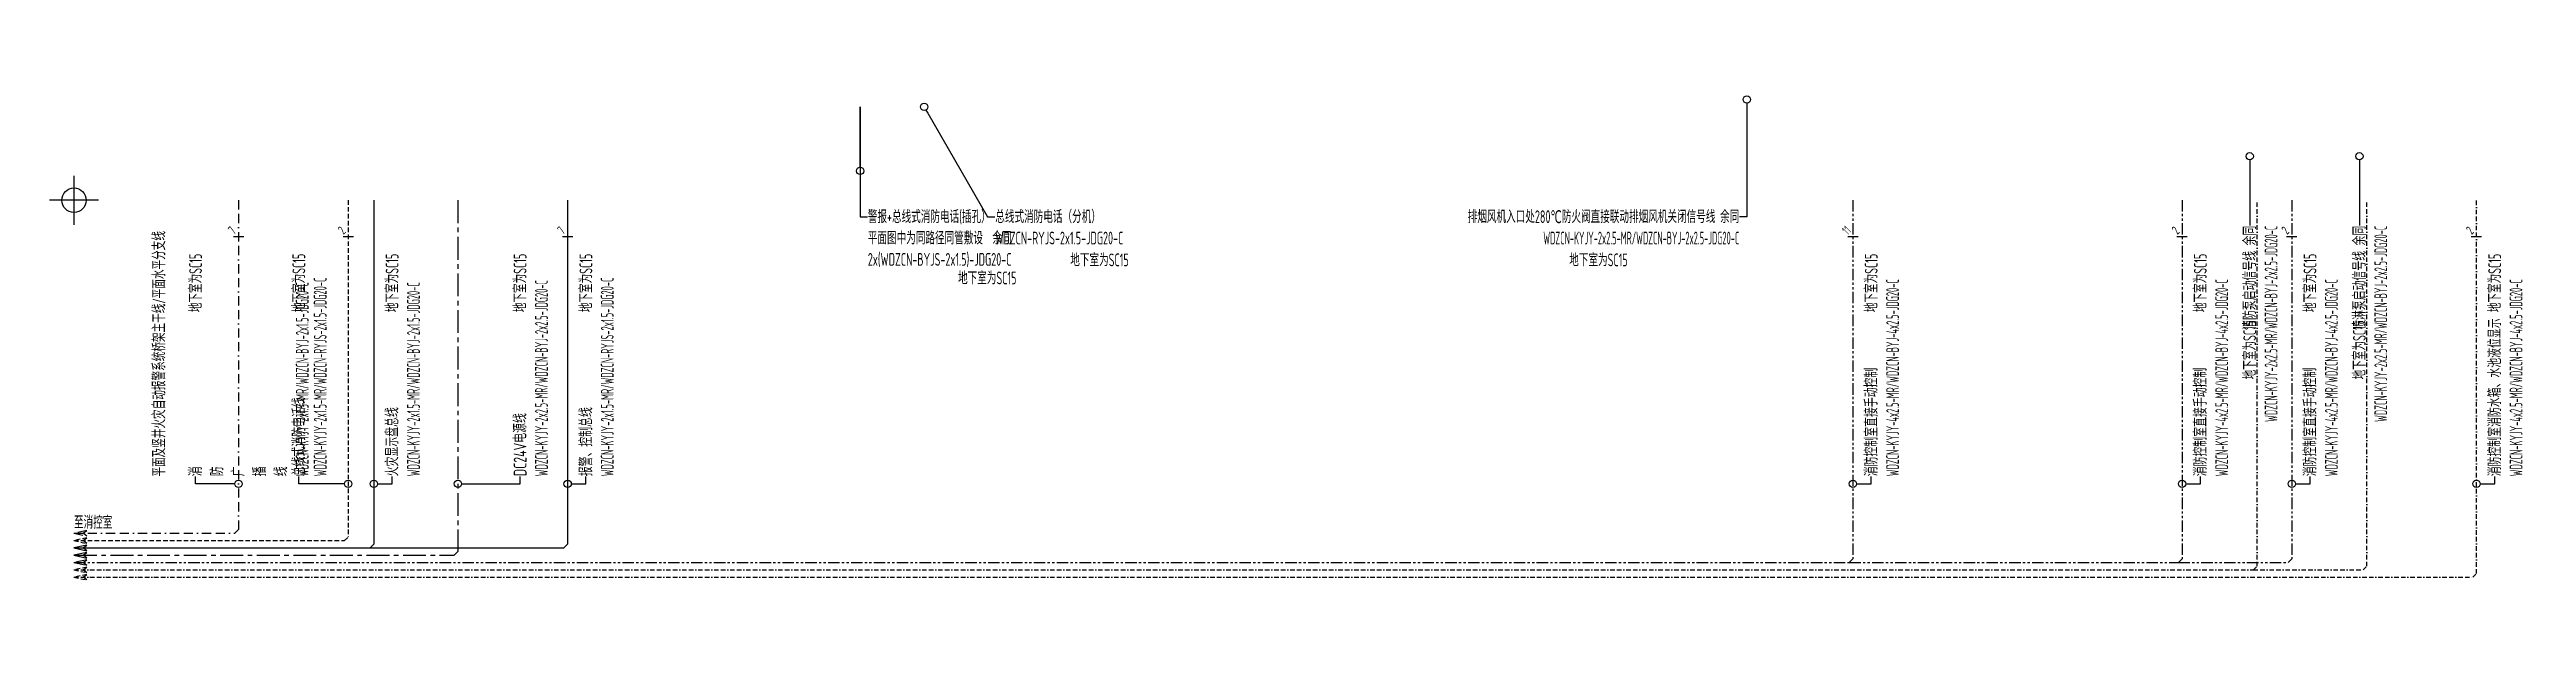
# Model space of a CAD drawing. Header units: millimetres. Extents: x -610917 to 349982, y -134386 to 298175.
# Drawn here: x -2464 to 65273, y 56337 to 72531 of the extents above; entities that cross this region are included whole.
import ezdxf
from ezdxf import colors
from ezdxf.entities.mleader import LeaderData, LeaderLine
from ezdxf.enums import TextEntityAlignment as Align
from ezdxf.math import Vec2, Vec3

# ---------------------------------------------------------------- set-up
doc = ezdxf.new("R2010")
doc.units = ezdxf.units.MM
doc.header["$LTSCALE"] = 500
doc.header["$MEASUREMENT"] = 0
for name, pattern in [('BORDER', [1.75, 0.5, -0.25, 0.5, -0.25, 0, -0.25]), ('BORDER2', [0.875, 0.25, -0.125, 0.25, -0.125, 0, -0.125]), ('CENTER', [2, 1.25, -0.25, 0.25, -0.25]), ('HIDDEN', [0.375, 0.25, -0.125]), ('PHANTOM2', [1.25, 0.625, -0.125, 0.125, -0.125, 0.125, -0.125])]:
    doc.linetypes.add(name, pattern=pattern)
doc.layers.get('0').update_dxf_attribs({"linetype": 'CONTINUOUS'})
for name, color, linetype in [('E-BRST-WIRE', 2, 'BORDER'), ('E-CTRL-WIRE', 3, 'BORDER2'), ('E-FAS-WIRE', 4, 'CONTINUOUS'), ('E-FAS-WIRE2', 1, 'CENTER'), ('E-FAS-WIRE4', 4, 'PHANTOM2'), ('E-FAS-WIRE5', 4, 'HIDDEN'), ('E-REQU-DIMS', 30, 'CONTINUOUS'), ('E-UNIV-NOTE', 6, 'CONTINUOUS')]:
    doc.layers.add(name, color=color, linetype=linetype)
doc.styles.add('TH-STYLE3', font='tssdeng.shx', dxfattribs={"width": 0.7, "bigfont": 'tssdchn.shx'})

# ---------------------------------------------------------------- blocks, each defined once
blk = doc.blocks.new('_DotBlank')
at = {"color": 0, "linetype": 'ByBlock', "lineweight": -2}
blk.add_line((-0.5, 0), (-1, 0), dxfattribs=at)
blk.add_circle((0, 0), 0.5, dxfattribs=at)
blk = doc.blocks.new('E-ANNO04')
blk.add_line((-1, -1), (1, 1))
at = {"style": 'TH-STYLE3', "width": 0.7}
blk.add_attdef('N', text='', height=2.5, dxfattribs=at).set_placement((0, 2.5), align=Align.MIDDLE)
blk = doc.blocks.new('喷淋泵联动直接启动线路模块（不含消控室）')
at = {"layer": 'E-CTRL-WIRE', "color": 3}
for p, q in [((62700, -10000), (62700, 0)), ((0, -10100), (59600, -10100)), ((59600, -10100), (62600, -10100)), ((62600, -10100), (62700, -10000))]:
    blk.add_line(p, q, dxfattribs=at)
blk.add_lwpolyline([(0, -10100), (353, -10175), (253, -10100), (353, -10025), (0, -10100)], dxfattribs=at)
blk = doc.blocks.new('消火栓泵联动直接启动线路模块（不含消控室）')
at = {"layer": 'E-CTRL-WIRE', "color": 3}
for p, q in [((59700, -10000), (59700, 0)), ((0, -10100), (59600, -10100)), ((59600, -10100), (59700, -10000))]:
    blk.add_line(p, q, dxfattribs=at)
blk.add_lwpolyline([(0, -10100), (353, -10175), (253, -10100), (353, -10025), (0, -10100)], dxfattribs=at)
blk = doc.blocks.new('系统图固定部分（不含消控室）')
at = {"layer": 'E-BRST-WIRE', "color": 2}
for p, q in [((4500, 0), (4500, -9000)), ((0, -9100), (4400, -9100)), ((4400, -9100), (4500, -9000))]:
    blk.add_line(p, q, dxfattribs=at)
blk.add_lwpolyline([(0, -9100), (353, -9175), (253, -9100), (353, -9025), (0, -9100)], dxfattribs=at)
at = {"layer": 'E-FAS-WIRE', "color": 4}
for p, q in [((8200, 0), (8200, -9400)), ((13500, 0), (13500, -9400)), ((8100, -9500), (8200, -9400)), ((13400, -9500), (13500, -9400)), ((0, -9500), (13400, -9500))]:
    blk.add_line(p, q, dxfattribs=at)
blk.add_lwpolyline([(0, -9500), (353, -9575), (253, -9500), (353, -9425), (0, -9500)], dxfattribs=at)
at = {"layer": 'E-FAS-WIRE2', "color": 1}
for p, q in [((10500, 0), (10500, -9600)), ((0, -9700), (10400, -9700)), ((10400, -9700), (10500, -9600))]:
    blk.add_line(p, q, dxfattribs=at)
blk.add_lwpolyline([(0, -9700), (353, -9775), (253, -9700), (353, -9625), (0, -9700)], dxfattribs=at)
at = {"layer": 'E-FAS-WIRE5', "color": 4}
for p, q in [((7500, 0), (7500, -9200)), ((0, -9300), (7400, -9300)), ((7400, -9300), (7500, -9200))]:
    blk.add_line(p, q, dxfattribs=at)
blk.add_lwpolyline([(0, -9300), (353, -9375), (253, -9300), (353, -9225), (0, -9300)], dxfattribs=at)
at = {"layer": 'E-REQU-DIMS', "color": 6, "char_height": 350, "attachment_point": 4, "rotation": 90, "style": 'TH-STYLE3'}
for insert in [(3325, -3060), (6150, -3060), (8700, -3060), (12200, -3060), (14000, -3060)]:
    blk.add_mtext('{\\W0.6;地下室为SC15}', dxfattribs=dict(at, insert=insert))
at = {"layer": 'E-REQU-DIMS', "color": 6, "insert": (27246, -1456), "char_height": 350, "attachment_point": 1, "style": 'TH-STYLE3'}
blk.add_mtext('{\\W0.6;地下室为SC15}', dxfattribs=at)
at = {"layer": 'E-UNIV-NOTE', "style": 'TH-STYLE3', "width": 0.6}
blk.add_text('平面及竖井火灾自动报警系统桥架主干线/平面水平分支线', height=350, rotation=90, dxfattribs=at).set_placement((2325, -7550), align=Align.MIDDLE_LEFT)
blk.add_text('至消控室', height=350, dxfattribs=at).set_placement((0, -8800), align=Align.MIDDLE_LEFT)
at = {"layer": 'E-REQU-DIMS'}
ml = blk.add_multileader_mtext('Standard', dxfattribs=at)
ml.set_content('总线式消防电话线\\P{\\W0.5;WDZCN-KYJY-2x1.5-MR/WDZCN-RYJS-2x1.5-JDG20-C}', color=6, style='TH-STYLE3')
ml.set_leader_properties()
ml.set_arrow_properties(name='DOTBLANK')
ml.build(insert=Vec2(0, 0))
ml.multileader.update_dxf_attribs({"dogleg_length": 2, "arrow_head_size": 200, "scale": 100})
ctx = ml.context
ctx.base_point, ctx.scale, ctx.char_height, ctx.arrow_head_size, ctx.landing_gap_size, ctx.plane_origin, ctx.plane_x_axis, ctx.plane_y_axis = Vec3(6150, -7550), 100, 350, 200, 9, Vec3(4904, -4467), Vec3(0, 1), Vec3(-1, 0)
notes = []
notes.append((ctx, [(0, (1, 1, 0), (6150, -7750), (0, 1), 200, [(0, [(7500, -7750)], 0, [])])]))
ctx.mtext.insert, ctx.mtext.text_direction, ctx.mtext.rotation, ctx.mtext.flow_direction = Vec3(5975, -7541), Vec3(0, 1), 1.570796, 5
ml = blk.add_multileader_mtext('Standard', dxfattribs=at)
ml.set_content('报警、控制总线\\P{\\W0.5;WDZCN-KYJY-2x1.5-MR/WDZCN-RYJS-2x1.5-JDG20-C}', color=6, style='TH-STYLE3')
ml.set_leader_properties()
ml.set_arrow_properties(name='DOTBLANK')
ml.build(insert=Vec2(0, 0))
ml.multileader.update_dxf_attribs({"dogleg_length": 2, "arrow_head_size": 200, "scale": 100})
ctx = ml.context
ctx.base_point, ctx.scale, ctx.char_height, ctx.arrow_head_size, ctx.landing_gap_size, ctx.plane_origin, ctx.plane_x_axis, ctx.plane_y_axis = Vec3(14000, -7550), 100, 350, 200, 9, Vec3(15746, -4467), Vec3(0, 1), Vec3(-1, 0)
notes.append((ctx, [(0, (1, 1, 0), (14000, -7750), (0, 1), 200, [(0, [(13500, -7750)], 0, [])])]))
ctx.mtext.insert, ctx.mtext.text_direction, ctx.mtext.rotation, ctx.mtext.flow_direction = Vec3(13825, -7541), Vec3(0, 1), 1.570796, 5
ml = blk.add_multileader_mtext('Standard', dxfattribs=at)
ml.set_content('火灾显示盘总线\\P{\\W0.5;WDZCN-KYJY-2x1.5-MR/WDZCN-BYJ-2x1.5-JDG20-C}', color=6, style='TH-STYLE3')
ml.set_leader_properties()
ml.set_arrow_properties(name='DOTBLANK')
ml.build(insert=Vec2(0, 0))
ml.multileader.update_dxf_attribs({"dogleg_length": 2, "arrow_head_size": 200, "scale": 100})
ctx = ml.context
ctx.base_point, ctx.scale, ctx.char_height, ctx.arrow_head_size, ctx.landing_gap_size, ctx.plane_origin, ctx.plane_x_axis, ctx.plane_y_axis = Vec3(8700, -7550), 100, 350, 200, 9, Vec3(10446, -4467), Vec3(0, 1), Vec3(-1, 0)
notes.append((ctx, [(0, (1, 1, 0), (8700, -7750), (0, 1), 200, [(0, [(8200, -7750)], 0, [])])]))
ctx.mtext.insert, ctx.mtext.text_direction, ctx.mtext.rotation, ctx.mtext.flow_direction = Vec3(8525, -7541), Vec3(0, 1), 1.570796, 5
ml = blk.add_multileader_mtext('Standard', dxfattribs=at)
ml.set_content('DC24V电源线\\P{\\W0.5;WDZCN-KYJY-2x2.5-MR/WDZCN-BYJ-2x2.5-JDG20-C}', color=6, style='TH-STYLE3')
ml.set_leader_properties()
ml.set_arrow_properties(name='DOTBLANK')
ml.build(insert=Vec2(0, 0))
ml.multileader.update_dxf_attribs({"dogleg_length": 2, "arrow_head_size": 200, "scale": 100})
ctx = ml.context
ctx.base_point, ctx.scale, ctx.char_height, ctx.arrow_head_size, ctx.landing_gap_size, ctx.plane_origin, ctx.plane_x_axis, ctx.plane_y_axis = Vec3(12200, -7550), 100, 350, 200, 9, Vec3(13746, -4467), Vec3(0, 1), Vec3(-1, 0)
notes.append((ctx, [(0, (1, 1, 0), (12200, -7750), (0, 1), 200, [(0, [(10500, -7750)], 0, [])])]))
ctx.mtext.insert, ctx.mtext.text_direction, ctx.mtext.rotation, ctx.mtext.flow_direction = Vec3(12025, -7541), Vec3(0, 1), 1.570796, 5
ml = blk.add_multileader_mtext('Standard', dxfattribs=at)
ml.set_content('{\\W0.6;总线式消防电话（分机）\\PWDZCN-RYJS-2x1.5-JDG20-C}', color=6, style='TH-STYLE3')
ml.set_leader_properties()
ml.set_arrow_properties(name='DOTBLANK')
ml.build(insert=Vec2(0, 0))
ml.multileader.update_dxf_attribs({"dogleg_length": 2, "arrow_head_size": 200, "scale": 100})
ctx = ml.context
ctx.base_point, ctx.scale, ctx.char_height, ctx.arrow_head_size, ctx.landing_gap_size, ctx.plane_origin = Vec3(25186, -450), 100, 350, 200, 9, Vec3(26019, 1004)
notes.append((ctx, [(0, (1, 1, 0), (24986, -450), (1, 0), 200, [(1, [(23250, 2550)], 0, [])])]))
ctx.mtext.insert, ctx.mtext.flow_direction = Vec3(25195, -275), 5
ml = blk.add_multileader_mtext('Standard', dxfattribs=at)
ml.set_content('消防广播线\\P{\\W0.5;WDZCN-KYJY-2x1.5-MR/WDZCN-BYJ-2x1.5-JDG20-C}', color=6, style='TH-STYLE3')
ml.set_leader_properties()
ml.set_arrow_properties(name='DOTBLANK')
ml.build(insert=Vec2(0, 0))
ml.multileader.update_dxf_attribs({"dogleg_length": 2, "arrow_head_size": 200, "scale": 100})
ctx = ml.context
ctx.base_point, ctx.scale, ctx.char_height, ctx.arrow_head_size, ctx.landing_gap_size, ctx.plane_origin, ctx.plane_x_axis, ctx.plane_y_axis = Vec3(3325, -7550), 100, 350, 200, 9, Vec3(1579, -4467), Vec3(0, 1), Vec3(-1, 0)
notes.append((ctx, [(0, (1, 1, 0), (3325, -7750), (0, 1), 200, [(0, [(4500, -7750)], 0, [])])]))
ctx.mtext.insert, ctx.mtext.text_direction, ctx.mtext.rotation, ctx.mtext.width, ctx.mtext.flow_direction = Vec3(3150, -7541), Vec3(0, 1), 1.570796, 0.5, 5
for ctx, leaders in notes:
    for number, flags, end, landing, length, lines in leaders:
        leader = LeaderData()
        leader.index, (leader.has_last_leader_line, leader.has_dogleg_vector, leader.attachment_direction) = number, flags
        leader.last_leader_point, leader.dogleg_vector, leader.dogleg_length = Vec3(end), Vec3(landing), length
        for number, points, colour, breaks in lines:
            line = LeaderLine()
            line.index, line.vertices, line.color, line.breaks = number, Vec3.list(points), colors.encode_raw_color(colour), breaks
            leader.lines.append(line)
        ctx.leaders.append(leader)
blk = doc.blocks.new('联动关闭排烟风机信号线')
at = {"layer": 'E-REQU-DIMS', "color": 6, "insert": (-4859, -1006), "char_height": 350, "attachment_point": 1, "style": 'TH-STYLE3'}
blk.add_mtext('{\\W0.6;地下室为SC15}', dxfattribs=at)
at = {"layer": 'E-REQU-DIMS'}
ml = blk.add_multileader_mtext('Standard', dxfattribs=at)
ml.set_content('{\\W0.6;排烟风机入口处280℃防火阀直接联动排烟风机关闭信号线 余同\\P\\W0.5;WDZCN-KYJY-2x2.5-MR/WDZCN-BYJ-2x2.5-JDG20-C}', color=6, style='TH-STYLE3')
ml.set_leader_properties()
ml.set_arrow_properties(name='DOTBLANK')
ml.build(insert=Vec2(0, 0))
ml.multileader.update_dxf_attribs({"dogleg_length": 2, "arrow_head_size": 200, "scale": 100})
ctx = ml.context
ctx.base_point, ctx.scale, ctx.char_height, ctx.arrow_head_size, ctx.landing_gap_size, ctx.plane_origin = Vec3(-6216, 0), 100, 350, 200, 9, Vec3(-283, 1454)
ctx.text_align_type = 2
notes = []
notes.append((ctx, [(0, (1, 1, 0), (0, 0), (-1, 0), 200, [(1, [(0, 3200)], 0, [])])]))
ctx.mtext.insert, ctx.mtext.alignment, ctx.mtext.flow_direction = Vec3(-209, 175), 3, 5
for ctx, leaders in notes:
    for number, flags, end, landing, length, lines in leaders:
        leader = LeaderData()
        leader.index, (leader.has_last_leader_line, leader.has_dogleg_vector, leader.attachment_direction) = number, flags
        leader.last_leader_point, leader.dogleg_vector, leader.dogleg_length = Vec3(end), Vec3(landing), length
        for number, points, colour, breaks in lines:
            line = LeaderLine()
            line.index, line.vertices, line.color, line.breaks = number, Vec3.list(points), colors.encode_raw_color(colour), breaks
            leader.lines.append(line)
        ctx.leaders.append(leader)
blk = doc.blocks.new('喷淋泵手动控制线路模块（不含消控室）')
at = {"layer": 'E-FAS-WIRE4'}
for p, q in [((60650, 0), (60650, -9800)), ((0, -9900), (48550, -9900)), ((48550, -9900), (57550, -9900)), ((57550, -9900), (60550, -9900)), ((60550, -9900), (60650, -9800))]:
    blk.add_line(p, q, dxfattribs=at)
blk.add_lwpolyline([(0, -9900), (353, -9975), (253, -9900), (353, -9825), (0, -9900)], dxfattribs=at)
at = {"layer": 'E-REQU-DIMS', "color": 6, "insert": (61150, -3060), "char_height": 350, "attachment_point": 4, "rotation": 90, "style": 'TH-STYLE3'}
blk.add_mtext('{\\W0.6;地下室为SC15}', dxfattribs=at)
at = {"layer": 'E-REQU-DIMS'}
ml = blk.add_multileader_mtext('Standard', dxfattribs=at)
ml.set_content('消防控制室直接手动控制\\P{\\W0.5;WDZCN-KYJY-4x2.5-MR/WDZCN-BYJ-4x2.5-JDG20-C}', color=6, style='TH-STYLE3')
ml.set_leader_properties()
ml.set_arrow_properties(name='DOTBLANK')
ml.build(insert=Vec2(0, 0))
ml.multileader.update_dxf_attribs({"dogleg_length": 2, "arrow_head_size": 200, "scale": 100})
ctx = ml.context
ctx.base_point, ctx.scale, ctx.char_height, ctx.arrow_head_size, ctx.landing_gap_size, ctx.plane_origin, ctx.plane_x_axis, ctx.plane_y_axis = Vec3(61150, -7550), 100, 350, 200, 9, Vec3(62896, -4467), Vec3(0, 1), Vec3(-1, 0)
notes = []
notes.append((ctx, [(0, (1, 1, 0), (61150, -7750), (0, 1), 200, [(0, [(60650, -7750)], 0, [])])]))
ctx.mtext.insert, ctx.mtext.text_direction, ctx.mtext.rotation, ctx.mtext.flow_direction = Vec3(60975, -7541), Vec3(0, 1), 1.570796, 5
for ctx, leaders in notes:
    for number, flags, end, landing, length, lines in leaders:
        leader = LeaderData()
        leader.index, (leader.has_last_leader_line, leader.has_dogleg_vector, leader.attachment_direction) = number, flags
        leader.last_leader_point, leader.dogleg_vector, leader.dogleg_length = Vec3(end), Vec3(landing), length
        for number, points, colour, breaks in lines:
            line = LeaderLine()
            line.index, line.vertices, line.color, line.breaks = number, Vec3.list(points), colors.encode_raw_color(colour), breaks
            leader.lines.append(line)
        ctx.leaders.append(leader)
blk = doc.blocks.new('手动控制线路模块（不含消控室）')
at = {"layer": 'E-FAS-WIRE4', "color": 4}
for p, q in [((48650, 0), (48650, -9800)), ((0, -9900), (48550, -9900)), ((48550, -9900), (48650, -9800))]:
    blk.add_line(p, q, dxfattribs=at)
blk.add_lwpolyline([(0, -9900), (353, -9975), (253, -9900), (353, -9825), (0, -9900)], dxfattribs=at)
at = {"layer": 'E-REQU-DIMS', "color": 6, "insert": (49150, -3060), "char_height": 350, "attachment_point": 4, "rotation": 90, "style": 'TH-STYLE3'}
blk.add_mtext('{\\W0.6;地下室为SC15}', dxfattribs=at)
at = {"layer": 'E-REQU-DIMS'}
ml = blk.add_multileader_mtext('Standard', dxfattribs=at)
ml.set_content('消防控制室直接手动控制\\P{\\W0.5;WDZCN-KYJY-4x2.5-MR/WDZCN-BYJ-4x2.5-JDG20-C}', color=6, style='TH-STYLE3')
ml.set_leader_properties()
ml.set_arrow_properties(name='DOTBLANK')
ml.build(insert=Vec2(0, 0))
ml.multileader.update_dxf_attribs({"dogleg_length": 2, "arrow_head_size": 200, "scale": 100})
ctx = ml.context
ctx.base_point, ctx.scale, ctx.char_height, ctx.arrow_head_size, ctx.landing_gap_size, ctx.plane_origin, ctx.plane_x_axis, ctx.plane_y_axis = Vec3(49150, -7550), 100, 350, 200, 9, Vec3(50896, -4467), Vec3(0, 1), Vec3(-1, 0)
notes = []
notes.append((ctx, [(0, (1, 1, 0), (49150, -7750), (0, 1), 200, [(0, [(48650, -7750)], 0, [])])]))
ctx.mtext.insert, ctx.mtext.text_direction, ctx.mtext.rotation, ctx.mtext.flow_direction = Vec3(48975, -7541), Vec3(0, 1), 1.570796, 5
for ctx, leaders in notes:
    for number, flags, end, landing, length, lines in leaders:
        leader = LeaderData()
        leader.index, (leader.has_last_leader_line, leader.has_dogleg_vector, leader.attachment_direction) = number, flags
        leader.last_leader_point, leader.dogleg_vector, leader.dogleg_length = Vec3(end), Vec3(landing), length
        for number, points, colour, breaks in lines:
            line = LeaderLine()
            line.index, line.vertices, line.color, line.breaks = number, Vec3.list(points), colors.encode_raw_color(colour), breaks
            leader.lines.append(line)
        ctx.leaders.append(leader)
blk = doc.blocks.new('液位信号线路模块（不含消控室）')
at = {"layer": 'E-CTRL-WIRE', "color": 3}
for p, q in [((65700, -10200), (65700, 0)), ((0, -10300), (65600, -10300)), ((65600, -10300), (65700, -10200))]:
    blk.add_line(p, q, dxfattribs=at)
blk.add_lwpolyline([(0, -10300), (353, -10375), (253, -10300), (353, -10225), (0, -10300)], dxfattribs=at)
at = {"layer": 'E-REQU-DIMS', "color": 6, "insert": (66200, -3060), "char_height": 350, "attachment_point": 4, "rotation": 90, "style": 'TH-STYLE3'}
blk.add_mtext('{\\W0.6;地下室为SC15}', dxfattribs=at)
at = {"layer": 'E-REQU-DIMS'}
ml = blk.add_multileader_mtext('Standard', dxfattribs=at)
ml.set_content('消防控制室消防水箱、水池液位显示\\P{\\W0.5;WDZCN-KYJY-4x2.5-MR/WDZCN-BYJ-4x2.5-JDG20-C}', color=6, style='TH-STYLE3')
ml.set_leader_properties()
ml.set_arrow_properties(name='DOTBLANK')
ml.build(insert=Vec2(0, 0))
ml.multileader.update_dxf_attribs({"dogleg_length": 2, "arrow_head_size": 200, "scale": 100})
ctx = ml.context
ctx.base_point, ctx.scale, ctx.char_height, ctx.arrow_head_size, ctx.landing_gap_size, ctx.plane_origin, ctx.plane_x_axis, ctx.plane_y_axis = Vec3(66200, -7550), 100, 350, 200, 9, Vec3(67946, -4467), Vec3(0, 1), Vec3(-1, 0)
notes = []
notes.append((ctx, [(0, (1, 1, 0), (66200, -7750), (0, 1), 200, [(0, [(65700, -7750)], 0, [])])]))
ctx.mtext.insert, ctx.mtext.text_direction, ctx.mtext.rotation, ctx.mtext.flow_direction = Vec3(66025, -7541), Vec3(0, 1), 1.570796, 5
for ctx, leaders in notes:
    for number, flags, end, landing, length, lines in leaders:
        leader = LeaderData()
        leader.index, (leader.has_last_leader_line, leader.has_dogleg_vector, leader.attachment_direction) = number, flags
        leader.last_leader_point, leader.dogleg_vector, leader.dogleg_length = Vec3(end), Vec3(landing), length
        for number, points, colour, breaks in lines:
            line = LeaderLine()
            line.index, line.vertices, line.color, line.breaks = number, Vec3.list(points), colors.encode_raw_color(colour), breaks
            leader.lines.append(line)
        ctx.leaders.append(leader)
blk = doc.blocks.new('警报及总线电话线路模块')
at = {"layer": 'E-REQU-DIMS', "color": 6, "insert": (24176, -1949), "char_height": 350, "attachment_point": 1, "style": 'TH-STYLE3'}
blk.add_mtext('{\\W0.6;地下室为SC15}', dxfattribs=at)
at = {"layer": 'E-REQU-DIMS'}
ml = blk.add_multileader_mtext('Standard', dxfattribs=at)
ml.set_content('{\\W0.6;警报+总线式消防电话(插孔）\\P平面图中为同路径同管敷设  余同\\P2x(WDZCN-BYJS-2x1.5)-JDG20-C}', color=6, style='TH-STYLE3')
ml.set_leader_properties()
ml.set_arrow_properties(name='DOTBLANK')
ml.build(insert=Vec2(0, 0))
ml.multileader.update_dxf_attribs({"dogleg_length": 2, "arrow_head_size": 200, "scale": 100})
ctx = ml.context
ctx.base_point, ctx.scale, ctx.char_height, ctx.arrow_head_size, ctx.landing_gap_size, ctx.plane_origin = Vec3(21700, -450), 100, 350, 200, 9, Vec3(21783, 1004)
notes = []
notes.append((ctx, [(0, (1, 1, 0), (21500, -450), (1, 0), 200, [(1, [(21500, 800), (21500, 2550)], 0, [])])]))
ctx.mtext.insert, ctx.mtext.flow_direction = Vec3(21709, -275), 5
for ctx, leaders in notes:
    for number, flags, end, landing, length, lines in leaders:
        leader = LeaderData()
        leader.index, (leader.has_last_leader_line, leader.has_dogleg_vector, leader.attachment_direction) = number, flags
        leader.last_leader_point, leader.dogleg_vector, leader.dogleg_length = Vec3(end), Vec3(landing), length
        for number, points, colour, breaks in lines:
            line = LeaderLine()
            line.index, line.vertices, line.color, line.breaks = number, Vec3.list(points), colors.encode_raw_color(colour), breaks
            leader.lines.append(line)
        ctx.leaders.append(leader)
blk = doc.blocks.new('消火栓泵直接启动信号线')
at = {"layer": 'E-REQU-DIMS', "color": 6, "insert": (2500, -4894), "char_height": 350, "attachment_point": 4, "rotation": 90, "style": 'TH-STYLE3'}
blk.add_mtext('{\\W0.6;地下室为SC15}', dxfattribs=at)
at = {"layer": 'E-REQU-DIMS'}
ml = blk.add_multileader_mtext('Standard', dxfattribs=at)
ml.set_content('消防泵启动信号线 余同\\P{\\W0.5;WDZCN-KYJY-2x2.5-MR/WDZCN-BYJ-2x2.5-JDG20-C}', color=6, style='TH-STYLE3')
ml.set_leader_properties()
ml.set_arrow_properties(name='DOTBLANK')
ml.build(insert=Vec2(0, 0))
ml.multileader.update_dxf_attribs({"dogleg_length": 2, "arrow_head_size": 200, "scale": 100})
ctx = ml.context
ctx.base_point, ctx.scale, ctx.char_height, ctx.arrow_head_size, ctx.landing_gap_size, ctx.plane_origin, ctx.plane_x_axis, ctx.plane_y_axis = Vec3(2500, -6657), 100, 350, 200, 9, Vec3(4046, 342), Vec3(0, 1), Vec3(-1, 0)
ctx.text_align_type = 2
notes = []
notes.append((ctx, [(0, (1, 1, 0), (2500, -489), (0, -1), 200, [(1, [(2500, 1200)], 0, [])])]))
ctx.mtext.insert, ctx.mtext.text_direction, ctx.mtext.rotation, ctx.mtext.alignment, ctx.mtext.flow_direction = Vec3(2325, -698), Vec3(0, 1), 1.570796, 3, 5
for ctx, leaders in notes:
    for number, flags, end, landing, length, lines in leaders:
        leader = LeaderData()
        leader.index, (leader.has_last_leader_line, leader.has_dogleg_vector, leader.attachment_direction) = number, flags
        leader.last_leader_point, leader.dogleg_vector, leader.dogleg_length = Vec3(end), Vec3(landing), length
        for number, points, colour, breaks in lines:
            line = LeaderLine()
            line.index, line.vertices, line.color, line.breaks = number, Vec3.list(points), colors.encode_raw_color(colour), breaks
            leader.lines.append(line)
        ctx.leaders.append(leader)
blk = doc.blocks.new('喷淋泵直接启动信号线')
at = {"layer": 'E-REQU-DIMS', "color": 6, "insert": (2500, -4894), "char_height": 350, "attachment_point": 4, "rotation": 90, "style": 'TH-STYLE3'}
blk.add_mtext('{\\W0.6;地下室为SC15}', dxfattribs=at)
at = {"layer": 'E-REQU-DIMS'}
ml = blk.add_multileader_mtext('Standard', dxfattribs=at)
ml.set_content('喷淋泵启动信号线 余同\\P{\\W0.5;WDZCN-KYJY-2x2.5-MR/WDZCN-BYJ-2x2.5-JDG20-C}', color=6, style='TH-STYLE3')
ml.set_leader_properties()
ml.set_arrow_properties(name='DOTBLANK')
ml.build(insert=Vec2(0, 0))
ml.multileader.update_dxf_attribs({"dogleg_length": 2, "arrow_head_size": 200, "scale": 100})
ctx = ml.context
ctx.base_point, ctx.scale, ctx.char_height, ctx.arrow_head_size, ctx.landing_gap_size, ctx.plane_origin, ctx.plane_x_axis, ctx.plane_y_axis = Vec3(2500, -6657), 100, 350, 200, 9, Vec3(4046, 342), Vec3(0, 1), Vec3(-1, 0)
ctx.text_align_type = 2
notes = []
notes.append((ctx, [(0, (1, 1, 0), (2500, -489), (0, -1), 200, [(1, [(2500, 1200)], 0, [])])]))
ctx.mtext.insert, ctx.mtext.text_direction, ctx.mtext.rotation, ctx.mtext.alignment, ctx.mtext.flow_direction = Vec3(2325, -698), Vec3(0, 1), 1.570796, 3, 5
for ctx, leaders in notes:
    for number, flags, end, landing, length, lines in leaders:
        leader = LeaderData()
        leader.index, (leader.has_last_leader_line, leader.has_dogleg_vector, leader.attachment_direction) = number, flags
        leader.last_leader_point, leader.dogleg_vector, leader.dogleg_length = Vec3(end), Vec3(landing), length
        for number, points, colour, breaks in lines:
            line = LeaderLine()
            line.index, line.vertices, line.color, line.breaks = number, Vec3.list(points), colors.encode_raw_color(colour), breaks
            leader.lines.append(line)
        ctx.leaders.append(leader)
blk = doc.blocks.new('消火栓泵手动控制线路模块（不含消控室）')
at = {"layer": 'E-FAS-WIRE4', "color": 4}
for p, q in [((57650, 0), (57650, -9800)), ((0, -9900), (48550, -9900)), ((48550, -9900), (57550, -9900))]:
    blk.add_line(p, q, dxfattribs=at)
for points in [[(0, -9900), (353, -9975), (253, -9900), (353, -9825), (0, -9900)], [(57550, -9900), (57650, -9800)]]:
    blk.add_lwpolyline(points, dxfattribs=at)
at = {"layer": 'E-REQU-DIMS', "color": 6, "insert": (58150, -3060), "char_height": 350, "attachment_point": 4, "rotation": 90, "style": 'TH-STYLE3'}
blk.add_mtext('{\\W0.6;地下室为SC15}', dxfattribs=at)
at = {"layer": 'E-REQU-DIMS'}
ml = blk.add_multileader_mtext('Standard', dxfattribs=at)
ml.set_content('消防控制室直接手动控制\\P{\\W0.5;WDZCN-KYJY-4x2.5-MR/WDZCN-BYJ-4x2.5-JDG20-C}', color=6, style='TH-STYLE3')
ml.set_leader_properties()
ml.set_arrow_properties(name='DOTBLANK')
ml.build(insert=Vec2(0, 0))
ml.multileader.update_dxf_attribs({"dogleg_length": 2, "arrow_head_size": 200, "scale": 100})
ctx = ml.context
ctx.base_point, ctx.scale, ctx.char_height, ctx.arrow_head_size, ctx.landing_gap_size, ctx.plane_origin, ctx.plane_x_axis, ctx.plane_y_axis = Vec3(58150, -7550), 100, 350, 200, 9, Vec3(59896, -4467), Vec3(0, 1), Vec3(-1, 0)
notes = []
notes.append((ctx, [(0, (1, 1, 0), (58150, -7750), (0, 1), 200, [(0, [(57650, -7750)], 0, [])])]))
ctx.mtext.insert, ctx.mtext.text_direction, ctx.mtext.rotation, ctx.mtext.flow_direction = Vec3(57975, -7541), Vec3(0, 1), 1.570796, 5
for ctx, leaders in notes:
    for number, flags, end, landing, length, lines in leaders:
        leader = LeaderData()
        leader.index, (leader.has_last_leader_line, leader.has_dogleg_vector, leader.attachment_direction) = number, flags
        leader.last_leader_point, leader.dogleg_vector, leader.dogleg_length = Vec3(end), Vec3(landing), length
        for number, points, colour, breaks in lines:
            line = LeaderLine()
            line.index, line.vertices, line.color, line.breaks = number, Vec3.list(points), colors.encode_raw_color(colour), breaks
            leader.lines.append(line)
        ctx.leaders.append(leader)

msp = doc.modelspace()

# ---------------------------------------------------------------- linework, layer by layer
at = {"layer": 'E-UNIV-NOTE'}
for p, q in [((-1127, 68417), (-2464, 68417)), ((-1795, 69085), (-1795, 67748))]:
    msp.add_line(p, q, dxfattribs=at)
msp.add_circle((-1795, 68417), 334, dxfattribs=at)

# ---------------------------------------------------------------- block references
for name, p in [('系统图固定部分（不含消控室）', (-1795, 68417)), ('喷淋泵手动控制线路模块（不含消控室）', (-1795, 68417)), ('手动控制线路模块（不含消控室）', (-1795, 68417)), ('液位信号线路模块（不含消控室）', (-1795, 68417)), ('消火栓泵手动控制线路模块（不含消控室）', (-1795, 68417)), ('联动关闭排烟风机信号线', (43955, 67967)), ('警报及总线电话线路模块', (-1795, 68417)), ('消火栓泵直接启动信号线', (55205, 68417)), ('喷淋泵直接启动信号线', (58205, 68417)), ('喷淋泵联动直接启动线路模块（不含消控室）', (-1795, 68417)), ('消火栓泵联动直接启动线路模块（不含消控室）', (-1795, 68417))]:
    msp.add_blockref(name, p, dxfattribs=at)
ref = msp.add_blockref('E-ANNO04', (2705, 67417), dxfattribs=dict(at, xscale=-100.0000000000014, yscale=100, zscale=100, rotation=44.99999999999704))
ref.add_attrib('N', '7', dxfattribs={"layer": '0', "height": 250, "rotation": 45, "style": 'TH-STYLE3', "width": 0.7}).set_placement((2528, 67594), align=Align.MIDDLE)
ref = msp.add_blockref('E-ANNO04', (5705, 67417), dxfattribs=dict(at, xscale=-100.0000000000014, yscale=100, zscale=100, rotation=44.99999999999704))
ref.add_attrib('N', '2', dxfattribs={"layer": '0', "height": 250, "rotation": 45, "style": 'TH-STYLE3', "width": 0.7}).set_placement((5528, 67594), align=Align.MIDDLE)
ref = msp.add_blockref('E-ANNO04', (11705, 67417), dxfattribs=dict(at, xscale=-99.9999999999963, yscale=100, zscale=100, rotation=45))
ref.add_attrib('N', '7', dxfattribs={"layer": '0', "height": 250, "rotation": 45, "style": 'TH-STYLE3', "width": 0.7}).set_placement((11528, 67594), align=Align.MIDDLE)
ref = msp.add_blockref('E-ANNO04', (46855, 67417), dxfattribs=dict(at, xscale=-100.0000000000014, yscale=100, zscale=100, rotation=44.99999999999704))
ref.add_attrib('N', '11', dxfattribs={"layer": '0', "height": 250, "rotation": 45, "style": 'TH-STYLE3', "width": 0.7}).set_placement((46678, 67594), align=Align.MIDDLE)
ref = msp.add_blockref('E-ANNO04', (55855, 67417), dxfattribs=dict(at, xscale=-100.0000000000066, yscale=100, zscale=100, rotation=45))
ref.add_attrib('N', '2', dxfattribs={"layer": '0', "height": 250, "rotation": 45, "style": 'TH-STYLE3', "width": 0.7}).set_placement((55678, 67594), align=Align.MIDDLE)
ref = msp.add_blockref('E-ANNO04', (58855, 67417), dxfattribs=dict(at, xscale=-100.0000000000066, yscale=100, zscale=100, rotation=45))
ref.add_attrib('N', '2', dxfattribs={"layer": '0', "height": 250, "rotation": 45, "style": 'TH-STYLE3', "width": 0.7}).set_placement((58678, 67594), align=Align.MIDDLE)
ref = msp.add_blockref('E-ANNO04', (63905, 67417), dxfattribs=dict(at, xscale=-100.0000000000066, yscale=100, zscale=100, rotation=45))
ref.add_attrib('N', '2', dxfattribs={"layer": '0', "height": 250, "rotation": 45, "style": 'TH-STYLE3', "width": 0.7}).set_placement((63728, 67594), align=Align.MIDDLE)

doc.saveas('drawing.dxf')
